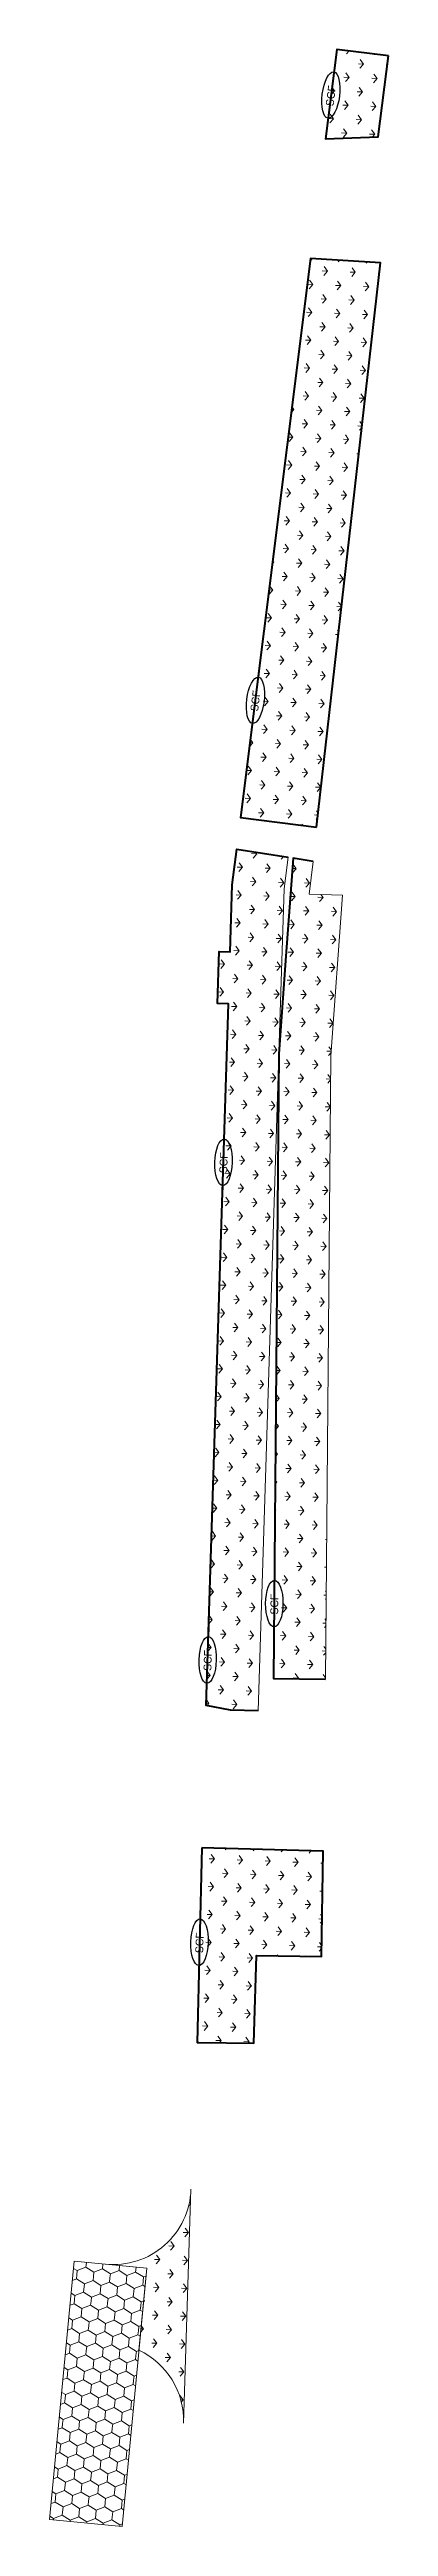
# Model space of a CAD drawing. Extents: x 2536944 to 2538528, y 7112605 to 7129181.
# Drawn here: x 2538383 to 2538448.2, y 7128141 to 7128618.4 of the extents above; entities that cross this region are included whole.
import ezdxf

# ---------------------------------------------------------------- set-up
doc = ezdxf.new("R2010")
doc.units = 0
doc.header["$MEASUREMENT"] = 0
for name, color, linetype, lineweight in [('C-SW3P-BSOD-13', 7, 'Continuous', 0), ('C-SW3P-BSOD-SS04', 7, 'Continuous', 0), ('C-SW3P-EXIT-13', 7, 'Continuous', 0), ('C-SW3P-SCFN-13', 7, 'Continuous', 30), ('C-SW3P-SCFN-SS04', 7, 'Continuous', 30)]:
    doc.layers.add(name, color=color, linetype=linetype, lineweight=lineweight)
doc.styles.add('L80', font='simplex.shx', dxfattribs={"height": 0.006667})

# ---------------------------------------------------------------- blocks, each defined once
blk = doc.blocks.new('*U46')
at = {"layer": 'C-SW3P-SCFN-SS04'}
for p, q in [((0.12, 12.5), (0.09, 8.99)), ((-0.09, -8.99), (-0.12, -12.5))]:
    blk.add_line(p, q, dxfattribs=at)
blk.add_ellipse((0, 0), major_axis=(0.09, 8.99), ratio=0.369951, dxfattribs=at)
at = {"layer": 'C-SW3P-SCFN-SS04', "insert": (-1.48, -0.18), "char_height": 3, "width": 189.6979, "attachment_point": 2, "rotation": 89.44325, "style": 'L80'}
blk.add_mtext('\\FBRIDGE.shx;SCF\\P ', dxfattribs=at)
blk = doc.blocks.new('*U51')
at = {"layer": 'C-SW3P-SCFN-13'}
for p, q in [((0.12, 12.5), (0.09, 8.99)), ((-0.09, -8.99), (-0.12, -12.5))]:
    blk.add_line(p, q, dxfattribs=at)
blk.add_ellipse((0, 0), major_axis=(0.09, 8.99), ratio=0.369951, dxfattribs=at)
at = {"layer": 'C-SW3P-SCFN-13', "insert": (-1.48, -0.18), "char_height": 3, "width": 189.6979, "attachment_point": 2, "rotation": 89.44325, "style": 'L80'}
blk.add_mtext('\\FBRIDGE.shx;SCF\\P ', dxfattribs=at)
blk = doc.blocks.new('*U52')
at = {"layer": 'C-SW3P-SCFN-13'}
for p, q in [((0.12, 12.5), (0.09, 8.99)), ((-0.09, -8.99), (-0.12, -12.5))]:
    blk.add_line(p, q, dxfattribs=at)
blk.add_ellipse((0, 0), major_axis=(0.09, 8.99), ratio=0.369951, dxfattribs=at)
at = {"layer": 'C-SW3P-SCFN-13', "insert": (-1.48, -0.18), "char_height": 3, "width": 189.6979, "attachment_point": 2, "rotation": 89.44325, "style": 'L80'}
blk.add_mtext('\\FBRIDGE.shx;SCF\\P ', dxfattribs=at)
blk = doc.blocks.new('*U53')
at = {"layer": 'C-SW3P-SCFN-13'}
for p, q in [((0.12, 12.5), (0.09, 8.99)), ((-0.09, -8.99), (-0.12, -12.5))]:
    blk.add_line(p, q, dxfattribs=at)
blk.add_ellipse((0, 0), major_axis=(0.09, 8.99), ratio=0.369951, dxfattribs=at)
at = {"layer": 'C-SW3P-SCFN-13', "insert": (-1.48, -0.18), "char_height": 3, "width": 189.6979, "attachment_point": 2, "rotation": 89.44325, "style": 'L80'}
blk.add_mtext('\\FBRIDGE.shx;SCF\\P ', dxfattribs=at)
blk = doc.blocks.new('*U54')
at = {"layer": 'C-SW3P-SCFN-13'}
for p, q in [((0.12, 12.5), (0.09, 8.99)), ((-0.09, -8.99), (-0.12, -12.5))]:
    blk.add_line(p, q, dxfattribs=at)
blk.add_ellipse((0, 0), major_axis=(0.09, 8.99), ratio=0.369951, dxfattribs=at)
at = {"layer": 'C-SW3P-SCFN-13', "insert": (-1.48, -0.18), "char_height": 3, "width": 189.6979, "attachment_point": 2, "rotation": 89.44325, "style": 'L80'}
blk.add_mtext('\\FBRIDGE.shx;SCF\\P ', dxfattribs=at)
blk = doc.blocks.new('*U55')
at = {"layer": 'C-SW3P-SCFN-13'}
for p, q in [((0.12, 12.5), (0.09, 8.99)), ((-0.09, -8.99), (-0.12, -12.5))]:
    blk.add_line(p, q, dxfattribs=at)
blk.add_ellipse((0, 0), major_axis=(0.09, 8.99), ratio=0.369951, dxfattribs=at)
at = {"layer": 'C-SW3P-SCFN-13', "insert": (-1.48, -0.18), "char_height": 3, "width": 189.6979, "attachment_point": 2, "rotation": 89.44325, "style": 'L80'}
blk.add_mtext('\\FBRIDGE.shx;SCF\\P ', dxfattribs=at)

msp = doc.modelspace()

# ---------------------------------------------------------------- hatches: boundary and pattern name
at = {"layer": 'C-SW3P-BSOD-13', "lineweight": 13}
h = msp.add_hatch(dxfattribs=at)
h.set_pattern_fill('GRASS', color=256, style=0)
h.set_pattern_definition([(-2.28, (2538439.579, 7128613.045), (5.1577, -5.5858), [1.008, -4.368]), (126.378, (2538440.58596, 7128613.0049), (15.25903, -22.129084), [1.0757, -33.3475]), (229.0584, (2538440.58596, 7128613.0049), (-16.97139, -20.844814), [1.0757, -33.3475]), (126.378, (2538443.1648, 7128610.212), (15.25903, -22.129084), [1.0757, -33.3475]), (-2.28, (2538442.3716, 7128615.624), (5.1577, -5.5858), [1.008, -4.368]), (229.0584, (2538443.37885, 7128615.5837), (-16.97139, -20.844814), [1.0757, -33.34747])])
h.paths.add_polyline_path([(2538438.23, 7128618.39), (2538436.08, 7128601.21), (2538446.21, 7128601.58), (2538448.16, 7128617.15)])
h = msp.add_hatch(dxfattribs=at)
h.set_pattern_fill('GRASS', color=256, style=0)
h.set_pattern_definition([(-2.282, (2538427.89, 7128522.207), (5.1577, -5.5858), [1.008, -4.368]), (126.378, (2538428.8974, 7128522.1666), (15.259032, -22.129084), [1.07572, -33.34747]), (229.0584, (2538428.8974, 7128522.1666), (-16.971391, -20.844814), [1.07572, -33.34747]), (126.378, (2538431.4762, 7128519.3737), (15.259032, -22.129084), [1.07572, -33.34747]), (-2.282, (2538430.683, 7128524.7856), (5.1577, -5.5858), [1.008, -4.368]), (229.0584, (2538431.6903, 7128524.74545), (-16.971391, -20.844814), [1.07572, -33.34747])])
h.paths.add_polyline_path([(2538446.67, 7128577.27), (2538433.19, 7128578.09), (2538419.72, 7128470.38), (2538434.33, 7128468.55)])
h = msp.add_hatch(dxfattribs=at)
h.set_pattern_fill('GRASS', color=256, style=0)
h.set_pattern_definition([(-2.282, (2538417.107, 7128412.4846), (5.1577, -5.58578), [1.008, -4.368]), (126.378, (2538418.1144, 7128412.4445), (15.259032, -22.1290835), [1.07572, -33.34747]), (229.0584, (2538418.1144, 7128412.4445), (-16.971391, -20.844814), [1.07572, -33.34747]), (126.378, (2538420.6932, 7128409.6516), (15.259032, -22.1290835), [1.07572, -33.34747]), (-2.282, (2538419.9, 7128415.0635), (5.1577, -5.58578), [1.008, -4.368]), (229.0584, (2538420.90725, 7128415.0233), (-16.971391, -20.844814), [1.07572, -33.34747])])
h.paths.add_polyline_path([(2538427.08, 7128424.89), (2538428.08, 7128456.64), (2538428.84, 7128462.71), (2538418.96, 7128464.31), (2538418.1, 7128457.42), (2538417.69, 7128444.47), (2538415.58, 7128444.54), (2538415.26, 7128434.54), (2538417.38, 7128434.48), (2538413.11, 7128299.25), (2538417.79, 7128298.32), (2538423.08, 7128298.21), (2538427.07, 7128424.74), (2538427.08, 7128424.83)])
h = msp.add_hatch(dxfattribs=at)
h.set_pattern_fill('GRASS', color=256, style=0)
h.set_pattern_definition([(-2.282, (2538414.0855, 7128347.696), (5.1577, -5.58578), [1.008, -4.368]), (126.378, (2538415.0927, 7128347.6557), (15.259032, -22.1290835), [1.07572, -33.34747]), (229.0584, (2538415.0927, 7128347.6557), (-16.971391, -20.844814), [1.07572, -33.34747]), (126.378, (2538417.6715, 7128344.8628), (15.259032, -22.1290835), [1.07572, -33.34747]), (-2.282, (2538416.8784, 7128350.2747), (5.1577, -5.58578), [1.008, -4.368]), (229.0584, (2538417.8856, 7128350.2345), (-16.971391, -20.844814), [1.07572, -33.34747])])
h.paths.add_polyline_path([(2538412.25, 7128271.81), (2538411.37, 7128234.32), (2538411.66, 7128234.31), (2538422.24, 7128234.16), (2538422.77, 7128251.06), (2538435.27, 7128250.85), (2538435.61, 7128271.16)])
h = msp.add_hatch(dxfattribs=at)
h.set_pattern_fill('GRASS', color=256, style=0)
h.set_pattern_definition([(-1.879, (2538402.9494, 7128187.1016), (5.1969, -5.5494), [1.008, -4.368]), (126.781, (2538403.9569, 7128187.0686), (15.41432, -22.021198), [1.07572, -33.34747]), (229.4614, (2538403.9569, 7128187.0686), (-16.82434, -20.963682), [1.07572, -33.34747]), (126.781, (2538406.5553, 7128184.2939), (15.41432, -22.021198), [1.07572, -33.34747]), (-1.879, (2538405.724, 7128189.7), (5.1969, -5.5494), [1.008, -4.368]), (229.4614, (2538406.7316, 7128189.667), (-16.82434, -20.963682), [1.07572, -33.34747])])
h.paths.add_polyline_path([(2538410.17, 7128206, -0.432946), (2538393.75, 7128191.54), (2538401.65, 7128190.79), (2538400.14, 7128174.98, -0.299219), (2538408.75, 7128160.93)])
at = {"layer": 'C-SW3P-BSOD-SS04', "lineweight": 13}
h = msp.add_hatch(dxfattribs=at)
h.set_pattern_fill('GRASS', color=256, style=0)
h.set_pattern_definition([(-1.8063, (2538431.3515, 7128352.907), (5.20387, -5.54279), [1.008, -4.368]), (126.8535, (2538432.35904, 7128352.8752), (15.442157, -22.001686), [1.07572, -33.34747]), (229.5339, (2538432.35904, 7128352.8752), (-16.7978145, -20.984943), [1.07572, -33.34747]), (126.8535, (2538434.961, 7128350.1038), (15.442157, -22.001686), [1.07572, -33.34747]), (-1.8063, (2538434.123, 7128355.509), (5.20387, -5.54279), [1.008, -4.368]), (229.5339, (2538435.1304, 7128355.4771), (-16.7978145, -20.984943), [1.07572, -33.34747])])
h.paths.add_polyline_path([(2538427.07, 7128424.74), (2538426.07, 7128304.42), (2538436.07, 7128304.33), (2538437.07, 7128424.42), (2538439.32, 7128455.42), (2538432.93, 7128455.62), (2538433.66, 7128461.92), (2538429.81, 7128462.55), (2538427.08, 7128424.89), (2538427.08, 7128424.83)])
at = {"layer": 'C-SW3P-EXIT-13', "lineweight": 13}
h = msp.add_hatch(dxfattribs=at)
h.set_pattern_fill('HONEY', color=256, style=0)
h.set_pattern_definition([(84.552, (2538390.853, 7128166.7596), (5.9154, -5.3859), [1.6, -3.2]), (147.9873, (2538391.005, 7128168.3523), (5.9154, -5.38591), [1.78885, -19.6774]), (201.1174, (2538389.4882, 7128169.3006), (-6.826786, -4.17073), [1.78885, -19.6774]), (264.552, (2538387.8195, 7128168.656), (-6.8268, -4.1707), [1.6, -3.2]), (-32.0127, (2538387.6676, 7128167.0634), (12.286496, -5.9935), [1.78885, -19.6774]), (21.1174, (2538389.1844, 7128166.1151), (-6.826786, -4.17073), [1.78885, -19.6774]), (84.552, (2538387.6676, 7128167.0634), (5.9154, -5.3859), [1.6, -3.2]), (147.9873, (2538387.8195, 7128168.6561), (5.9154, -5.38591), [1.78885, -19.6774]), (84.552, (2538389.488, 7128169.3006), (5.9154, -5.3859), [0.8, -4]), (84.552, (2538389.1084, 7128165.319), (5.9154, -5.3859), [0.8, -4]), (147.9873, (2538389.1844, 7128166.1151), (5.9154, -5.38591), [1.78885, -19.6774]), (201.1174, (2538387.6676, 7128167.0634), (-6.826786, -4.17073), [1.78885, -19.6774]), (21.1174, (2538385.9988, 7128166.4189), (-6.826786, -4.17073), [1.78885, -19.6774]), (264.552, (2538389.564, 7128170.097), (-6.8268, -4.1707), [0.8, -4]), (-32.0127, (2538389.4882, 7128169.3006), (12.286496, -5.9935), [1.78885, -19.6774]), (21.1174, (2538391.005, 7128168.3523), (-6.826786, -4.17073), [1.78885, -19.6774]), (147.9873, (2538392.37, 7128165.8113), (5.9154, -5.38591), [1.78885, -19.6774]), (201.1174, (2538390.8531, 7128166.7596), (-6.826786, -4.17073), [1.78885, -19.6774]), (264.552, (2538389.1844, 7128166.115), (-6.8268, -4.1707), [0.8, -4]), (-32.0127, (2538386.3026, 7128169.6044), (12.286496, -5.9935), [1.78885, -19.6774]), (21.1174, (2538387.8195, 7128168.6561), (-6.826786, -4.17073), [1.78885, -19.6774]), (84.552, (2538386.3026, 7128169.6044), (5.9154, -5.3859), [0.8, -4]), (264.552, (2538385.999, 7128166.419), (-6.8268, -4.1707), [0.8, -4])])
h.paths.add_polyline_path([(2538401.65, 7128190.79), (2538387.71, 7128192.12), (2538382.96, 7128142.34), (2538396.9, 7128141.02)])

# ---------------------------------------------------------------- linework, layer by layer
at = {"layer": 'C-SW3P-BSOD-13', "lineweight": 13, "flags": 128}
for points in [[(2538438.23, 7128618.39), (2538436.08, 7128601.21), (2538446.21, 7128601.58), (2538448.16, 7128617.15)], [(2538446.67, 7128577.27), (2538433.19, 7128578.09), (2538419.72, 7128470.38), (2538434.33, 7128468.55)], [(2538427.08, 7128424.89), (2538428.08, 7128456.64), (2538428.84, 7128462.71), (2538418.96, 7128464.31), (2538418.1, 7128457.42), (2538417.69, 7128444.47), (2538415.58, 7128444.54), (2538415.26, 7128434.54), (2538417.38, 7128434.48), (2538413.11, 7128299.25), (2538417.79, 7128298.32), (2538423.08, 7128298.21), (2538427.07, 7128424.74), (2538427.08, 7128424.83)], [(2538412.25, 7128271.81), (2538411.37, 7128234.32), (2538411.66, 7128234.31), (2538422.24, 7128234.16), (2538422.77, 7128251.06), (2538435.27, 7128250.85), (2538435.61, 7128271.16)]]:
    msp.add_lwpolyline(points, close=True, dxfattribs=at)
msp.add_lwpolyline([(2538410.17, 7128206, -0.432946), (2538393.75, 7128191.54), (2538401.65, 7128190.79), (2538400.14, 7128174.98, -0.299219), (2538408.75, 7128160.93)], format="xyb", close=True, dxfattribs=at)
at = {"layer": 'C-SW3P-BSOD-SS04', "lineweight": 13, "flags": 128}
msp.add_lwpolyline([(2538427.07, 7128424.74), (2538426.07, 7128304.42), (2538436.07, 7128304.33), (2538437.07, 7128424.42), (2538439.32, 7128455.42), (2538432.93, 7128455.62), (2538433.66, 7128461.92), (2538429.81, 7128462.55), (2538427.08, 7128424.89), (2538427.08, 7128424.83)], close=True, dxfattribs=at)
at = {"layer": 'C-SW3P-EXIT-13', "lineweight": 13, "flags": 128}
msp.add_lwpolyline([(2538387.71, 7128192.12), (2538382.96, 7128142.34), (2538396.9, 7128141.02), (2538401.65, 7128190.79)], close=True, dxfattribs=at)
at = {"layer": 'C-SW3P-SCFN-13', "lineweight": 40, "flags": 128}
for points in [[(2538448.16, 7128617.15), (2538438.23, 7128618.39), (2538436.08, 7128601.21), (2538446.21, 7128601.58)], [(2538434.33, 7128468.55), (2538446.67, 7128577.27), (2538433.19, 7128578.09), (2538419.72, 7128470.38)], [(2538412.25, 7128271.81), (2538411.37, 7128234.32), (2538411.66, 7128234.31), (2538422.24, 7128234.16), (2538422.77, 7128251.06), (2538435.27, 7128250.85), (2538435.61, 7128271.16)]]:
    msp.add_lwpolyline(points, close=True, dxfattribs=at)
at = {"layer": 'C-SW3P-SCFN-SS04', "lineweight": 40, "flags": 128}
for points in [[(2538423.08, 7128298.21), (2538417.79, 7128298.32), (2538413.11, 7128299.25), (2538417.38, 7128434.48), (2538415.26, 7128434.54), (2538415.58, 7128444.54), (2538417.69, 7128444.47), (2538418.1, 7128457.42), (2538418.96, 7128464.31), (2538428.84, 7128462.71)], [(2538433.66, 7128461.92), (2538429.81, 7128462.55), (2538428.44, 7128443.69), (2538427.08, 7128424.83), (2538426.57, 7128364.63), (2538426.07, 7128304.42), (2538436.07, 7128304.33)]]:
    msp.add_lwpolyline(points, dxfattribs=at)

# ---------------------------------------------------------------- block references
at = {"layer": 'C-SW3P-SCFN-13', "xscale": 0.5000000000000001, "yscale": 0.5000000000000001, "zscale": 0.5000000000000001}
for name, p, rotation in [('*U51', (2538437.09, 7128609.61), 353.4274937483774), ('*U52', (2538422.57, 7128492.96), 353.4274937483774), ('*U53', (2538416.43, 7128403.93), 358.7504317537438), ('*U54', (2538413.38, 7128308.02), 358.7504317537438), ('*U55', (2538411.8, 7128253.62), 358.7504317537438)]:
    msp.add_blockref(name, p, dxfattribs=dict(at, rotation=rotation))
at = {"layer": 'C-SW3P-SCFN-SS04', "xscale": 0.5000000000000001, "yscale": 0.5000000000000001, "zscale": 0.5000000000000001, "rotation": 0.07785554557943042}
msp.add_blockref('*U46', (2538426.2, 7128318.88), dxfattribs=at)

doc.saveas('drawing.dxf')
